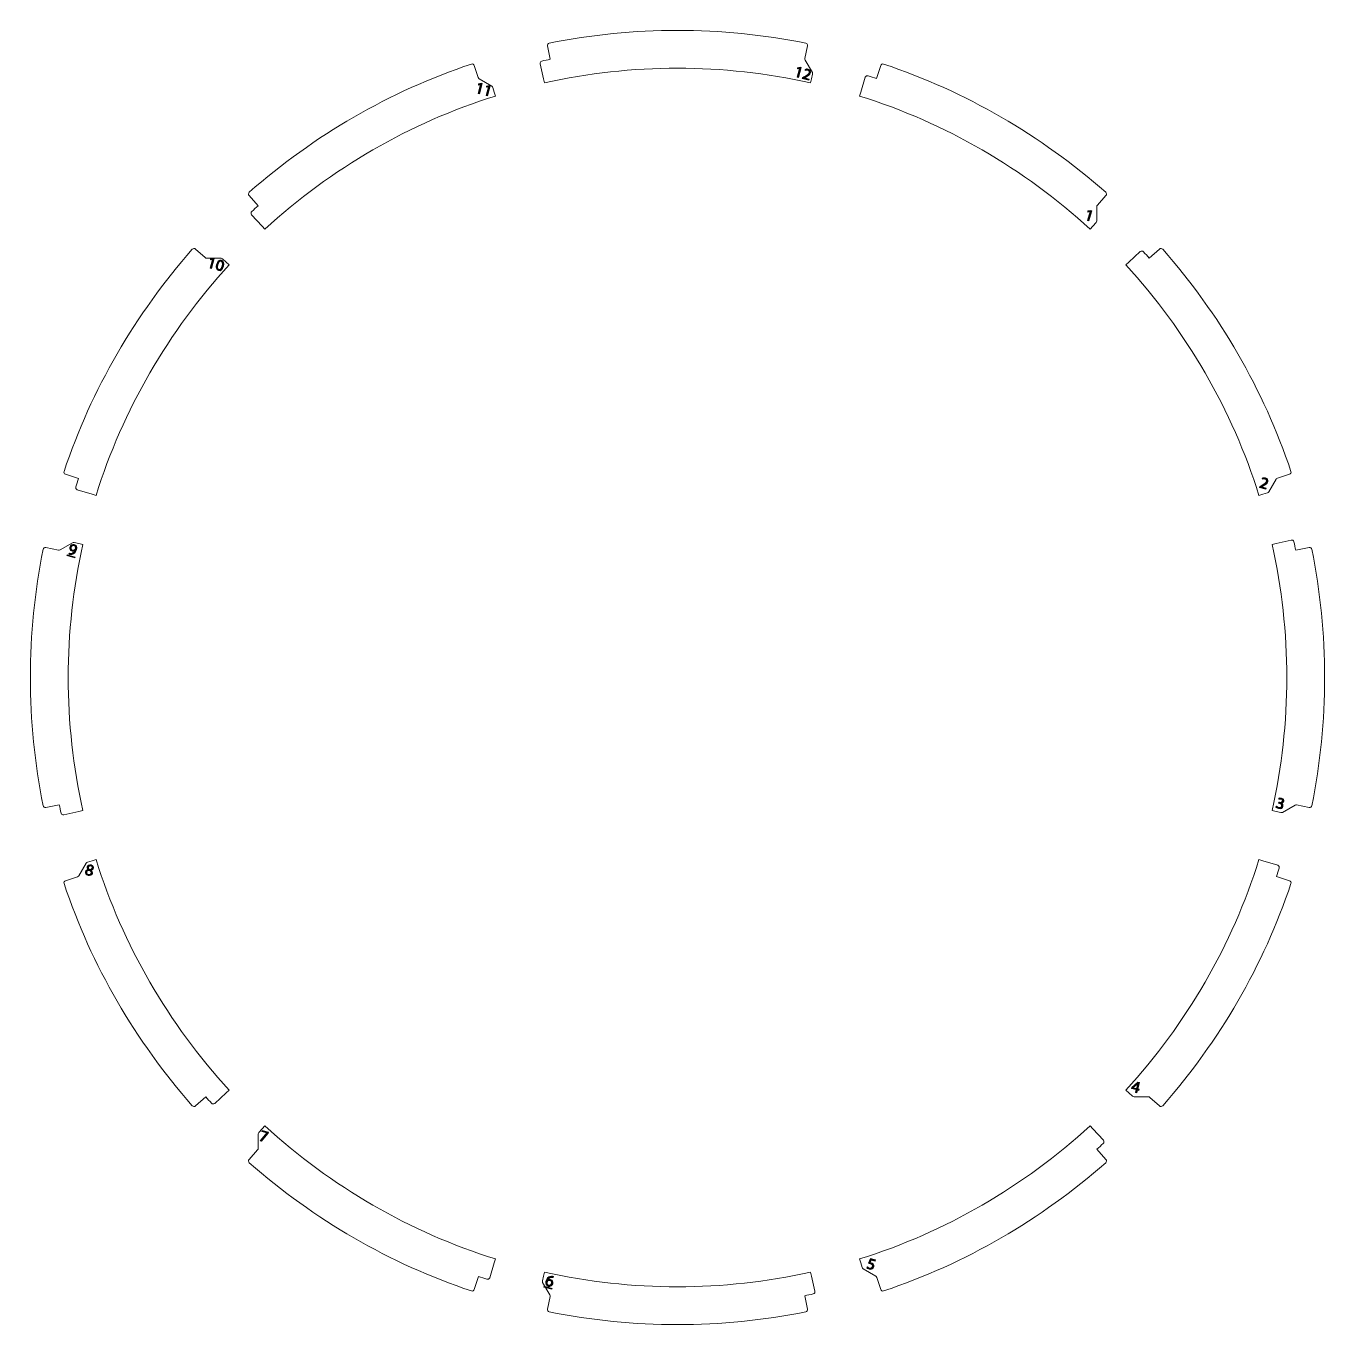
# Model space of a CAD drawing. Header units: millimetres. Extents: x -2 to 569, y -2 to 569.
import ezdxf

# ---------------------------------------------------------------- set-up
doc = ezdxf.new("R2010")
doc.units = ezdxf.units.MM
doc.header["$MEASUREMENT"] = 0
doc.layers.add('Layer 1', color=7, linetype='Continuous', lineweight=0)

# ---------------------------------------------------------------- blocks, each defined once
blk = doc.blocks.new('Block_0')
at = {"layer": 'Layer 1', "color": 1, "lineweight": 5}
for p, q in [((226.62, 560.4), (227.87, 554.54)), ((224.91, 545.93), (223.38, 552.55)), ((372.65, 551.81), (370.8, 546.12)), ((224.91, 545.93), (225.3, 544.17)), ((342.33, 545.93), (341.94, 544.17)), ((363.93, 540.14), (365.91, 546.64)), ((203.31, 540.14), (203.85, 538.42)), ((363.93, 540.14), (363.39, 538.42)), ((95.87, 494.82), (99.88, 490.37)), ((101.62, 481.43), (96.99, 486.4)), ((101.62, 481.43), (102.83, 480.1)), ((465.62, 481.43), (464.4, 480.1)), ((481.43, 465.62), (486.4, 470.25)), ((494.82, 471.37), (490.37, 467.36)), ((85.81, 465.62), (87.13, 464.4)), ((481.43, 465.62), (480.1, 464.4)), ((15.42, 372.65), (21.12, 370.8)), ((27.09, 363.93), (20.6, 365.91)), ((27.09, 363.93), (28.81, 363.39)), ((540.14, 363.93), (538.42, 363.39)), ((545.93, 342.33), (552.55, 343.86)), ((21.31, 342.33), (23.06, 341.94)), ((545.93, 342.33), (544.17, 341.94)), ((560.4, 340.61), (554.54, 339.37)), ((6.83, 226.62), (12.69, 227.87)), ((21.31, 224.91), (14.69, 223.38)), ((21.31, 224.91), (23.06, 225.3)), ((545.93, 224.91), (544.17, 225.3)), ((27.09, 203.31), (28.81, 203.85)), ((540.14, 203.31), (538.42, 203.85)), ((540.14, 203.31), (546.64, 201.32)), ((551.82, 194.58), (546.12, 196.43)), ((85.81, 101.62), (87.13, 102.83)), ((481.43, 101.62), (480.1, 102.83)), ((72.41, 95.87), (76.86, 99.88)), ((85.81, 101.62), (80.84, 96.99)), ((101.62, 85.81), (102.83, 87.13)), ((465.62, 85.81), (464.4, 87.13)), ((465.62, 85.81), (470.25, 80.84)), ((471.37, 72.41), (467.36, 76.86)), ((203.31, 27.09), (203.85, 28.81)), ((363.93, 27.09), (363.39, 28.81)), ((203.31, 27.09), (201.32, 20.6)), ((224.91, 21.31), (225.3, 23.06)), ((342.33, 21.31), (341.94, 23.06)), ((194.58, 15.42), (196.43, 21.12)), ((342.33, 21.31), (343.86, 14.69)), ((340.61, 6.83), (339.37, 12.69))]:
    blk.add_line(p, q, dxfattribs=at)
for points in [[(339.37, 554.54)], [(196.43, 546.12)], [(467.36, 490.37)], [(76.86, 467.36)], [(546.12, 370.8)], [(12.69, 339.37)], [(554.54, 227.87)], [(21.12, 196.43)], [(490.37, 99.88)], [(99.88, 76.86)], [(370.8, 21.12)], [(227.87, 12.69)]]:
    blk.add_lwpolyline(points, dxfattribs=at)
for points in [[(339.83, 561.59), (302.73, 569.09), (264.5, 569.09), (227.4, 561.59)], [(227.87, 554.54), (226.63, 554.28), (225.38, 554.02), (224.14, 553.75)], [(193.31, 552.46), (157.43, 540.4), (124.32, 521.29), (95.94, 496.24)], [(341.94, 544.17), (303.53, 552.77), (263.7, 552.77), (225.3, 544.17)], [(471.29, 496.24), (442.91, 521.29), (409.8, 540.4), (373.92, 552.46)], [(370.8, 546.12), (369.59, 546.52), (368.38, 546.91), (367.17, 547.3)], [(203.85, 538.42), (166.29, 526.67), (131.8, 506.75), (102.83, 480.11)], [(464.4, 480.11), (435.44, 506.75), (400.95, 526.67), (363.39, 538.42)], [(99.88, 490.37), (98.93, 489.53), (97.99, 488.67), (97.06, 487.82)], [(70.99, 471.29), (45.95, 442.91), (26.83, 409.8), (14.78, 373.92)], [(490.37, 467.36), (489.53, 468.31), (488.67, 469.25), (487.81, 470.18)], [(552.45, 373.92), (540.4, 409.81), (521.29, 442.91), (496.24, 471.29)], [(87.13, 464.4), (60.48, 435.44), (40.57, 400.95), (28.81, 363.39)], [(538.42, 363.39), (526.67, 400.95), (506.75, 435.44), (480.1, 464.4)], [(21.12, 370.8), (20.72, 369.59), (20.32, 368.38), (19.94, 367.17)], [(554.54, 339.37), (554.29, 340.61), (554.02, 341.85), (553.74, 343.1)], [(5.64, 339.83), (-1.86, 302.73), (-1.86, 264.5), (5.64, 227.4)], [(23.06, 341.94), (14.47, 303.53), (14.47, 263.7), (23.06, 225.3)], [(544.18, 225.3), (552.78, 263.7), (552.78, 303.53), (544.18, 341.94)], [(561.59, 227.4), (569.09, 264.5), (569.09, 302.73), (561.59, 339.83)], [(12.69, 227.87), (12.95, 226.62), (13.22, 225.38), (13.49, 224.14)], [(28.81, 203.85), (40.57, 166.29), (60.48, 131.8), (87.13, 102.83)], [(480.1, 102.83), (506.75, 131.8), (526.67, 166.29), (538.42, 203.85)], [(546.12, 196.43), (546.52, 197.64), (546.91, 198.85), (547.3, 200.06)], [(14.78, 193.31), (26.83, 157.43), (45.95, 124.33), (70.99, 95.94)], [(496.24, 95.95), (521.29, 124.33), (540.4, 157.43), (552.45, 193.32)], [(76.86, 99.88), (77.71, 98.93), (78.56, 97.99), (79.42, 97.06)], [(102.83, 87.13), (131.79, 60.48), (166.29, 40.57), (203.85, 28.81)], [(363.39, 28.81), (400.95, 40.57), (435.44, 60.49), (464.4, 87.13)], [(467.36, 76.86), (468.31, 77.71), (469.25, 78.56), (470.18, 79.42)], [(95.95, 70.99), (124.33, 45.95), (157.43, 26.83), (193.32, 14.78)], [(373.92, 14.78), (409.8, 26.83), (442.91, 45.95), (471.29, 70.99)], [(225.3, 23.05), (263.7, 14.46), (303.53, 14.46), (341.94, 23.05)], [(196.43, 21.12), (197.64, 20.72), (198.85, 20.32), (200.06, 19.94)], [(339.37, 12.69), (340.61, 12.95), (341.86, 13.22), (343.1, 13.49)], [(227.4, 5.64), (264.5, -1.86), (302.73, -1.86), (339.83, 5.64)]]:
    blk.add_open_spline(points, degree=3, dxfattribs=at)
for points, knots in [([(227.4, 561.59), (226.87, 561.48), (226.52, 560.96), (226.62, 560.42), (226.62, 560.42), (226.62, 560.41), (226.62, 560.41), (226.62, 560.41), (226.62, 560.41), (226.62, 560.41)], [0, 0, 0, 0, 1, 1, 1, 2, 2, 2, 3, 3, 3, 3]), ([(340.63, 560.4), (340.63, 560.4), (339.46, 554.92), (339.46, 554.92), (339.41, 554.67), (339.45, 554.42), (339.57, 554.21), (339.57, 554.21), (342.72, 548.73), (342.72, 548.73), (342.84, 548.51), (342.88, 548.26), (342.83, 548.02), (342.83, 548.02), (342.35, 545.94), (342.35, 545.94)], [0, 0, 0, 0, 1, 1, 1, 2, 2, 2, 3, 3, 3, 4, 4, 4, 5, 5, 5, 5]), ([(340.63, 560.4), (340.74, 560.94), (340.4, 561.47), (339.86, 561.59), (339.86, 561.59), (339.86, 561.59), (339.86, 561.59)], [0, 0, 0, 0, 1, 1, 1, 2, 2, 2, 2]), ([(194.58, 551.82), (194.41, 552.34), (193.84, 552.63), (193.32, 552.46), (193.32, 552.46), (193.32, 552.46), (193.32, 552.46)], [0, 0, 0, 0, 1, 1, 1, 2, 2, 2, 2]), ([(194.58, 551.82), (194.58, 551.82), (196.31, 546.48), (196.31, 546.48), (196.39, 546.25), (196.55, 546.05), (196.76, 545.93), (196.76, 545.93), (202.23, 542.75), (202.23, 542.75), (202.44, 542.63), (202.61, 542.42), (202.68, 542.18), (202.68, 542.18), (203.31, 540.14), (203.31, 540.14)], [0, 0, 0, 0, 1, 1, 1, 2, 2, 2, 3, 3, 3, 4, 4, 4, 5, 5, 5, 5]), ([(224.14, 553.75), (223.6, 553.63), (223.26, 553.1), (223.38, 552.56), (223.38, 552.56), (223.38, 552.56), (223.38, 552.56)], [0, 0, 0, 0, 1, 1, 1, 2, 2, 2, 2]), ([(373.92, 552.46), (373.4, 552.63), (372.83, 552.35), (372.66, 551.83), (372.66, 551.83), (372.66, 551.83), (372.66, 551.83), (372.66, 551.83), (372.66, 551.83), (372.66, 551.83)], [0, 0, 0, 0, 1, 1, 1, 2, 2, 2, 3, 3, 3, 3]), ([(367.17, 547.28), (366.65, 547.45), (366.08, 547.16), (365.92, 546.63), (365.92, 546.63), (365.92, 546.63), (365.92, 546.63)], [0, 0, 0, 0, 1, 1, 1, 2, 2, 2, 2]), ([(95.95, 496.24), (95.54, 495.88), (95.5, 495.25), (95.86, 494.83), (95.86, 494.83), (95.86, 494.83), (95.86, 494.83)], [0, 0, 0, 0, 1, 1, 1, 2, 2, 2, 2]), ([(471.37, 494.82), (471.37, 494.82), (467.63, 490.66), (467.63, 490.66), (467.46, 490.47), (467.37, 490.24), (467.37, 489.99), (467.37, 489.99), (467.37, 483.67), (467.37, 483.67), (467.37, 483.42), (467.27, 483.17), (467.1, 482.99), (467.1, 482.99), (465.65, 481.43), (465.65, 481.43)], [0, 0, 0, 0, 1, 1, 1, 2, 2, 2, 3, 3, 3, 4, 4, 4, 5, 5, 5, 5]), ([(471.37, 494.82), (471.73, 495.24), (471.7, 495.86), (471.29, 496.23), (471.29, 496.23), (471.29, 496.23), (471.29, 496.23)], [0, 0, 0, 0, 1, 1, 1, 2, 2, 2, 2]), ([(97.04, 487.82), (96.63, 487.45), (96.61, 486.81), (96.98, 486.41), (96.98, 486.41), (96.98, 486.41), (96.98, 486.41), (96.98, 486.41), (96.98, 486.41), (96.98, 486.41)], [0, 0, 0, 0, 1, 1, 1, 2, 2, 2, 3, 3, 3, 3]), ([(72.41, 471.37), (72, 471.74), (71.37, 471.7), (71, 471.29), (71, 471.29), (71, 471.29), (71, 471.29)], [0, 0, 0, 0, 1, 1, 1, 2, 2, 2, 2]), ([(72.41, 471.37), (72.41, 471.37), (76.58, 467.61), (76.58, 467.61), (76.76, 467.45), (77, 467.36), (77.24, 467.36), (77.24, 467.36), (83.57, 467.36), (83.57, 467.36), (83.82, 467.36), (84.06, 467.26), (84.25, 467.09), (84.25, 467.09), (85.81, 465.63), (85.81, 465.63)], [0, 0, 0, 0, 1, 1, 1, 2, 2, 2, 3, 3, 3, 4, 4, 4, 5, 5, 5, 5]), ([(487.81, 470.19), (487.45, 470.6), (486.82, 470.63), (486.41, 470.26), (486.41, 470.26), (486.4, 470.26), (486.4, 470.26), (486.4, 470.26), (486.4, 470.26), (486.4, 470.26)], [0, 0, 0, 0, 1, 1, 1, 2, 2, 2, 3, 3, 3, 3]), ([(496.24, 471.29), (495.88, 471.7), (495.25, 471.74), (494.83, 471.37), (494.83, 471.37), (494.83, 471.37), (494.83, 471.37)], [0, 0, 0, 0, 1, 1, 1, 2, 2, 2, 2]), ([(14.78, 373.92), (14.6, 373.4), (14.88, 372.83), (15.4, 372.66), (15.41, 372.66), (15.41, 372.66), (15.41, 372.66), (15.41, 372.66), (15.41, 372.66), (15.41, 372.66)], [0, 0, 0, 0, 1, 1, 1, 2, 2, 2, 3, 3, 3, 3]), ([(551.81, 372.66), (551.81, 372.66), (546.48, 370.92), (546.48, 370.92), (546.25, 370.85), (546.05, 370.69), (545.93, 370.47), (545.93, 370.47), (542.75, 365.01), (542.75, 365.01), (542.63, 364.79), (542.42, 364.63), (542.18, 364.55), (542.18, 364.55), (540.14, 363.93), (540.14, 363.93)], [0, 0, 0, 0, 1, 1, 1, 2, 2, 2, 3, 3, 3, 4, 4, 4, 5, 5, 5, 5]), ([(551.81, 372.66), (552.34, 372.83), (552.63, 373.39), (552.46, 373.91), (552.46, 373.91), (552.46, 373.92), (552.46, 373.92), (552.46, 373.92), (552.46, 373.92), (552.46, 373.92)], [0, 0, 0, 0, 1, 1, 1, 2, 2, 2, 3, 3, 3, 3]), ([(19.95, 367.17), (19.79, 366.65), (20.08, 366.08), (20.6, 365.92), (20.6, 365.92), (20.6, 365.92), (20.6, 365.92)], [0, 0, 0, 0, 1, 1, 1, 2, 2, 2, 2]), ([(6.83, 340.61), (6.83, 340.61), (12.32, 339.44), (12.32, 339.44), (12.56, 339.39), (12.81, 339.43), (13.02, 339.56), (13.02, 339.56), (18.51, 342.7), (18.51, 342.7), (18.72, 342.82), (18.97, 342.86), (19.21, 342.81), (19.21, 342.81), (21.29, 342.33), (21.29, 342.33)], [0, 0, 0, 0, 1, 1, 1, 2, 2, 2, 3, 3, 3, 4, 4, 4, 5, 5, 5, 5]), ([(553.74, 343.1), (553.63, 343.64), (553.09, 343.98), (552.56, 343.86), (552.56, 343.86), (552.56, 343.86), (552.56, 343.86), (552.56, 343.86), (552.56, 343.86), (552.56, 343.86)], [0, 0, 0, 0, 1, 1, 1, 2, 2, 2, 3, 3, 3, 3]), ([(6.83, 340.61), (6.29, 340.73), (5.76, 340.39), (5.64, 339.85), (5.64, 339.85), (5.64, 339.85), (5.64, 339.85)], [0, 0, 0, 0, 1, 1, 1, 2, 2, 2, 2]), ([(561.59, 339.83), (561.48, 340.37), (560.95, 340.72), (560.41, 340.61), (560.41, 340.61), (560.41, 340.61), (560.41, 340.61), (560.41, 340.61), (560.41, 340.61), (560.41, 340.61)], [0, 0, 0, 0, 1, 1, 1, 2, 2, 2, 3, 3, 3, 3]), ([(5.64, 227.4), (5.75, 226.86), (6.28, 226.51), (6.82, 226.62), (6.82, 226.62), (6.82, 226.62), (6.82, 226.62), (6.82, 226.62), (6.82, 226.62), (6.82, 226.62)], [0, 0, 0, 0, 1, 1, 1, 2, 2, 2, 3, 3, 3, 3]), ([(13.49, 224.14), (13.61, 223.6), (14.14, 223.26), (14.68, 223.38), (14.68, 223.38), (14.68, 223.38), (14.68, 223.38)], [0, 0, 0, 0, 1, 1, 1, 2, 2, 2, 2]), ([(560.41, 226.61), (560.41, 226.61), (554.92, 227.77), (554.92, 227.77), (554.68, 227.82), (554.43, 227.78), (554.22, 227.66), (554.22, 227.66), (548.74, 224.51), (548.74, 224.51), (548.52, 224.39), (548.26, 224.35), (548.01, 224.41), (548.01, 224.41), (545.93, 224.89), (545.93, 224.89)], [0, 0, 0, 0, 1, 1, 1, 2, 2, 2, 3, 3, 3, 4, 4, 4, 5, 5, 5, 5]), ([(560.41, 226.61), (560.95, 226.49), (561.48, 226.84), (561.59, 227.38), (561.59, 227.38), (561.59, 227.38), (561.59, 227.38)], [0, 0, 0, 0, 1, 1, 1, 2, 2, 2, 2]), ([(15.42, 194.58), (15.42, 194.58), (20.75, 196.31), (20.75, 196.31), (20.99, 196.39), (21.18, 196.55), (21.31, 196.77), (21.31, 196.77), (24.48, 202.23), (24.48, 202.23), (24.61, 202.45), (24.81, 202.61), (25.05, 202.68), (25.05, 202.68), (27.09, 203.31), (27.09, 203.31)], [0, 0, 0, 0, 1, 1, 1, 2, 2, 2, 3, 3, 3, 4, 4, 4, 5, 5, 5, 5]), ([(547.3, 200.06), (547.46, 200.59), (547.17, 201.15), (546.65, 201.32), (546.65, 201.32), (546.64, 201.32), (546.64, 201.32), (546.64, 201.32), (546.64, 201.32), (546.64, 201.32)], [0, 0, 0, 0, 1, 1, 1, 2, 2, 2, 3, 3, 3, 3]), ([(15.42, 194.58), (14.89, 194.41), (14.61, 193.85), (14.77, 193.32), (14.77, 193.32), (14.77, 193.32), (14.77, 193.32)], [0, 0, 0, 0, 1, 1, 1, 2, 2, 2, 2]), ([(552.45, 193.31), (552.63, 193.83), (552.35, 194.4), (551.83, 194.58), (551.83, 194.58), (551.83, 194.58), (551.83, 194.58), (551.83, 194.58), (551.83, 194.58), (551.83, 194.58)], [0, 0, 0, 0, 1, 1, 1, 2, 2, 2, 3, 3, 3, 3]), ([(494.82, 95.87), (494.82, 95.87), (490.65, 99.61), (490.65, 99.61), (490.47, 99.77), (490.23, 99.86), (489.99, 99.86), (489.99, 99.86), (483.67, 99.86), (483.67, 99.86), (483.42, 99.87), (483.17, 99.96), (482.99, 100.13), (482.99, 100.13), (481.43, 101.59), (481.43, 101.59)], [0, 0, 0, 0, 1, 1, 1, 2, 2, 2, 3, 3, 3, 4, 4, 4, 5, 5, 5, 5]), ([(70.99, 95.95), (71.36, 95.54), (71.99, 95.5), (72.4, 95.86), (72.4, 95.86), (72.4, 95.86), (72.4, 95.86)], [0, 0, 0, 0, 1, 1, 1, 2, 2, 2, 2]), ([(79.42, 97.04), (79.79, 96.63), (80.42, 96.61), (80.83, 96.98), (80.83, 96.98), (80.83, 96.98), (80.83, 96.98), (80.83, 96.98), (80.83, 96.98), (80.83, 96.98)], [0, 0, 0, 0, 1, 1, 1, 2, 2, 2, 3, 3, 3, 3]), ([(494.82, 95.87), (495.23, 95.5), (495.86, 95.53), (496.23, 95.94), (496.23, 95.94), (496.23, 95.94), (496.23, 95.94)], [0, 0, 0, 0, 1, 1, 1, 2, 2, 2, 2]), ([(95.87, 72.41), (95.87, 72.41), (99.62, 76.58), (99.62, 76.58), (99.79, 76.76), (99.88, 77), (99.88, 77.25), (99.88, 77.25), (99.88, 83.57), (99.88, 83.57), (99.88, 83.82), (99.97, 84.06), (100.15, 84.25), (100.15, 84.25), (101.6, 85.81), (101.6, 85.81)], [0, 0, 0, 0, 1, 1, 1, 2, 2, 2, 3, 3, 3, 4, 4, 4, 5, 5, 5, 5]), ([(470.19, 79.42), (470.6, 79.79), (470.63, 80.42), (470.26, 80.83), (470.26, 80.83), (470.26, 80.83), (470.26, 80.83), (470.26, 80.83), (470.26, 80.83), (470.26, 80.83)], [0, 0, 0, 0, 1, 1, 1, 2, 2, 2, 3, 3, 3, 3]), ([(95.87, 72.41), (95.5, 72), (95.53, 71.37), (95.94, 71), (95.94, 71), (95.94, 71), (95.94, 71), (95.94, 71), (95.94, 71), (95.94, 71)], [0, 0, 0, 0, 1, 1, 1, 2, 2, 2, 3, 3, 3, 3]), ([(471.29, 70.99), (471.7, 71.36), (471.74, 71.99), (471.37, 72.4), (471.37, 72.4), (471.37, 72.4), (471.37, 72.4)], [0, 0, 0, 0, 1, 1, 1, 2, 2, 2, 2]), ([(372.65, 15.42), (372.65, 15.42), (370.92, 20.75), (370.92, 20.75), (370.84, 20.99), (370.68, 21.18), (370.47, 21.31), (370.47, 21.31), (365.01, 24.48), (365.01, 24.48), (364.79, 24.61), (364.62, 24.81), (364.55, 25.05), (364.55, 25.05), (363.93, 27.1), (363.93, 27.1)], [0, 0, 0, 0, 1, 1, 1, 2, 2, 2, 3, 3, 3, 4, 4, 4, 5, 5, 5, 5]), ([(200.06, 19.94), (200.59, 19.77), (201.15, 20.06), (201.32, 20.59), (201.32, 20.59), (201.32, 20.59), (201.32, 20.59), (201.32, 20.59), (201.32, 20.59), (201.32, 20.59)], [0, 0, 0, 0, 1, 1, 1, 2, 2, 2, 3, 3, 3, 3]), ([(226.62, 6.83), (226.62, 6.83), (227.79, 12.31), (227.79, 12.31), (227.84, 12.55), (227.8, 12.8), (227.68, 13.02), (227.68, 13.02), (224.53, 18.5), (224.53, 18.5), (224.41, 18.72), (224.37, 18.98), (224.43, 19.22), (224.43, 19.22), (224.92, 21.29), (224.92, 21.29)], [0, 0, 0, 0, 1, 1, 1, 2, 2, 2, 3, 3, 3, 4, 4, 4, 5, 5, 5, 5]), ([(193.31, 14.78), (193.83, 14.61), (194.4, 14.89), (194.58, 15.41), (194.58, 15.41), (194.58, 15.41), (194.58, 15.41)], [0, 0, 0, 0, 1, 1, 1, 2, 2, 2, 2]), ([(343.1, 13.49), (343.64, 13.61), (343.98, 14.14), (343.86, 14.68), (343.86, 14.68), (343.86, 14.68), (343.86, 14.68), (343.86, 14.68), (343.86, 14.68), (343.86, 14.68)], [0, 0, 0, 0, 1, 1, 1, 2, 2, 2, 3, 3, 3, 3]), ([(372.65, 15.42), (372.82, 14.9), (373.38, 14.61), (373.9, 14.77), (373.91, 14.78), (373.91, 14.78), (373.91, 14.78), (373.91, 14.78), (373.91, 14.78), (373.91, 14.78)], [0, 0, 0, 0, 1, 1, 1, 2, 2, 2, 3, 3, 3, 3]), ([(226.62, 6.83), (226.51, 6.29), (226.85, 5.76), (227.39, 5.64), (227.39, 5.64), (227.39, 5.64), (227.39, 5.64), (227.39, 5.64), (227.39, 5.64), (227.39, 5.64)], [0, 0, 0, 0, 1, 1, 1, 2, 2, 2, 3, 3, 3, 3]), ([(339.83, 5.64), (340.37, 5.75), (340.73, 6.27), (340.63, 6.81), (340.63, 6.82), (340.63, 6.82), (340.63, 6.83), (340.63, 6.83), (340.63, 6.83), (340.63, 6.83)], [0, 0, 0, 0, 1, 1, 1, 2, 2, 2, 3, 3, 3, 3])]:
    blk.add_open_spline(points, degree=3, knots=knots, dxfattribs=at)
blk = doc.blocks.new('Block_2')
at = {"layer": 'Layer 1', "transparency": 33554687}
h = blk.add_hatch(color=7, dxfattribs=at)
h.dxf.hatch_style = 2
edge = h.paths.add_edge_path()
edge.add_spline(control_points=[(464.4, 487.77), (464.4, 487.77), (464.38, 487.77), (464.38, 487.77), (464.38, 487.77), (463.5, 487.56), (463.5, 487.56), (463.5, 487.56), (463.5, 488.05), (463.5, 488.05), (463.5, 488.05), (464.62, 488.31), (464.62, 488.31), (464.62, 488.31), (465.13, 488.17), (465.13, 488.17), (465.13, 488.17), (463.94, 483.73), (463.94, 483.73), (463.94, 483.73), (463.36, 483.88), (463.36, 483.88), (463.36, 483.88), (464.4, 487.77), (464.4, 487.77)], knot_values=[0, 0, 0, 0, 1, 1, 1, 2, 2, 2, 3, 3, 3, 4, 4, 4, 5, 5, 5, 6, 6, 6, 7, 7, 7, 8, 8, 8, 8], degree=3, periodic=0)
at = {"layer": 'Layer 1'}
blk.add_open_spline([(464.4, 487.77), (464.4, 487.77), (464.38, 487.77), (464.38, 487.77), (464.38, 487.77), (463.5, 487.56), (463.5, 487.56), (463.5, 487.56), (463.5, 488.05), (463.5, 488.05), (463.5, 488.05), (464.62, 488.31), (464.62, 488.31), (464.62, 488.31), (465.13, 488.17), (465.13, 488.17), (465.13, 488.17), (463.94, 483.73), (463.94, 483.73), (463.94, 483.73), (463.36, 483.88), (463.36, 483.88), (463.36, 483.88), (464.4, 487.77), (464.4, 487.77)], degree=3, knots=[0, 0, 0, 0, 1, 1, 1, 2, 2, 2, 3, 3, 3, 4, 4, 4, 5, 5, 5, 6, 6, 6, 7, 7, 7, 8, 8, 8, 8], dxfattribs=at)
blk = doc.blocks.new('Block_3')
at = {"layer": 'Layer 1', "transparency": 33554687}
h = blk.add_hatch(color=7, dxfattribs=at)
h.dxf.hatch_style = 2
edge = h.paths.add_edge_path()
edge.add_spline(control_points=[(538.67, 366.89), (538.67, 366.89), (538.77, 367.26), (538.77, 367.26), (538.77, 367.26), (539.37, 367.6), (539.37, 367.6), (540.79, 368.37), (541.46, 368.81), (541.65, 369.48), (541.77, 369.93), (541.66, 370.41), (541, 370.58), (540.59, 370.69), (540.2, 370.58), (539.95, 370.46), (539.95, 370.46), (539.88, 370.94), (539.88, 370.94), (540.25, 371.11), (540.74, 371.19), (541.26, 371.05), (542.21, 370.79), (542.44, 370.03), (542.27, 369.39), (542.05, 368.57), (541.28, 368.07), (540.1, 367.42), (540.1, 367.42), (539.65, 367.18), (539.65, 367.18), (539.65, 367.18), (539.65, 367.17), (539.65, 367.17), (539.65, 367.17), (541.65, 366.63), (541.65, 366.63), (541.65, 366.63), (541.51, 366.13), (541.51, 366.13), (541.51, 366.13), (538.67, 366.89), (538.67, 366.89)], knot_values=[0, 0, 0, 0, 1, 1, 1, 2, 2, 2, 3, 3, 3, 4, 4, 4, 5, 5, 5, 6, 6, 6, 7, 7, 7, 8, 8, 8, 9, 9, 9, 10, 10, 10, 11, 11, 11, 12, 12, 12, 13, 13, 13, 14, 14, 14, 14], degree=3, periodic=0)
at = {"layer": 'Layer 1'}
blk.add_open_spline([(538.67, 366.89), (538.67, 366.89), (538.77, 367.26), (538.77, 367.26), (538.77, 367.26), (539.37, 367.6), (539.37, 367.6), (540.79, 368.37), (541.46, 368.81), (541.65, 369.48), (541.77, 369.93), (541.66, 370.41), (541, 370.58), (540.59, 370.69), (540.2, 370.58), (539.95, 370.46), (539.95, 370.46), (539.88, 370.94), (539.88, 370.94), (540.25, 371.11), (540.74, 371.19), (541.26, 371.05), (542.21, 370.79), (542.44, 370.03), (542.27, 369.39), (542.05, 368.57), (541.28, 368.07), (540.1, 367.42), (540.1, 367.42), (539.65, 367.18), (539.65, 367.18), (539.65, 367.18), (539.65, 367.17), (539.65, 367.17), (539.65, 367.17), (541.65, 366.63), (541.65, 366.63), (541.65, 366.63), (541.51, 366.13), (541.51, 366.13), (541.51, 366.13), (538.67, 366.89), (538.67, 366.89)], degree=3, knots=[0, 0, 0, 0, 1, 1, 1, 2, 2, 2, 3, 3, 3, 4, 4, 4, 5, 5, 5, 6, 6, 6, 7, 7, 7, 8, 8, 8, 9, 9, 9, 10, 10, 10, 11, 11, 11, 12, 12, 12, 13, 13, 13, 14, 14, 14, 14], dxfattribs=at)
blk = doc.blocks.new('Block_4')
at = {"layer": 'Layer 1', "transparency": 33554687}
h = blk.add_hatch(color=7, dxfattribs=at)
h.dxf.hatch_style = 2
edge = h.paths.add_edge_path()
edge.add_spline(control_points=[(546.14, 227.23), (546.29, 227.07), (546.64, 226.79), (547.05, 226.68), (547.83, 226.47), (548.2, 226.9), (548.29, 227.27), (548.45, 227.9), (547.96, 228.32), (547.38, 228.47), (547.38, 228.47), (547.05, 228.56), (547.05, 228.56), (547.05, 228.56), (547.17, 229.01), (547.17, 229.01), (547.17, 229.01), (547.5, 228.92), (547.5, 228.92), (547.94, 228.81), (548.55, 228.88), (548.7, 229.41), (548.79, 229.77), (548.65, 230.14), (548.1, 230.29), (547.74, 230.39), (547.35, 230.32), (547.13, 230.23), (547.13, 230.23), (547.09, 230.71), (547.09, 230.71), (547.37, 230.82), (547.86, 230.87), (548.34, 230.74), (549.22, 230.51), (549.47, 229.88), (549.33, 229.34), (549.21, 228.88), (548.83, 228.57), (548.23, 228.52), (548.23, 228.52), (548.22, 228.5), (548.22, 228.5), (548.74, 228.25), (549.08, 227.72), (548.91, 227.09), (548.72, 226.38), (548, 225.91), (546.93, 226.19), (546.43, 226.33), (546.04, 226.6), (545.86, 226.8), (545.86, 226.8), (546.14, 227.23), (546.14, 227.23)], knot_values=[0, 0, 0, 0, 1, 1, 1, 2, 2, 2, 3, 3, 3, 4, 4, 4, 5, 5, 5, 6, 6, 6, 7, 7, 7, 8, 8, 8, 9, 9, 9, 10, 10, 10, 11, 11, 11, 12, 12, 12, 13, 13, 13, 14, 14, 14, 15, 15, 15, 16, 16, 16, 17, 17, 17, 18, 18, 18, 18], degree=3, periodic=0)
at = {"layer": 'Layer 1'}
blk.add_open_spline([(546.14, 227.23), (546.29, 227.07), (546.64, 226.79), (547.05, 226.68), (547.83, 226.47), (548.2, 226.9), (548.29, 227.27), (548.45, 227.9), (547.96, 228.32), (547.38, 228.47), (547.38, 228.47), (547.05, 228.56), (547.05, 228.56), (547.05, 228.56), (547.17, 229.01), (547.17, 229.01), (547.17, 229.01), (547.5, 228.92), (547.5, 228.92), (547.94, 228.81), (548.55, 228.88), (548.7, 229.41), (548.79, 229.77), (548.65, 230.14), (548.1, 230.29), (547.74, 230.39), (547.35, 230.32), (547.13, 230.23), (547.13, 230.23), (547.09, 230.71), (547.09, 230.71), (547.37, 230.82), (547.86, 230.87), (548.34, 230.74), (549.22, 230.51), (549.47, 229.88), (549.33, 229.34), (549.21, 228.88), (548.83, 228.57), (548.23, 228.52), (548.23, 228.52), (548.22, 228.5), (548.22, 228.5), (548.74, 228.25), (549.08, 227.72), (548.91, 227.09), (548.72, 226.38), (548, 225.91), (546.93, 226.19), (546.43, 226.33), (546.04, 226.6), (545.86, 226.8), (545.86, 226.8), (546.14, 227.23), (546.14, 227.23)], degree=3, knots=[0, 0, 0, 0, 1, 1, 1, 2, 2, 2, 3, 3, 3, 4, 4, 4, 5, 5, 5, 6, 6, 6, 7, 7, 7, 8, 8, 8, 9, 9, 9, 10, 10, 10, 11, 11, 11, 12, 12, 12, 13, 13, 13, 14, 14, 14, 15, 15, 15, 16, 16, 16, 17, 17, 17, 18, 18, 18, 18], dxfattribs=at)
blk = doc.blocks.new('Block_5')
at = {"layer": 'Layer 1', "transparency": 33554687}
h = blk.add_hatch(color=7, dxfattribs=at)
h.dxf.hatch_style = 2
edge = h.paths.add_edge_path()
edge.add_spline(control_points=[(484.75, 103.47), (484.75, 103.47), (485.15, 104.96), (485.15, 104.96), (485.21, 105.19), (485.28, 105.42), (485.36, 105.65), (485.36, 105.65), (485.34, 105.66), (485.34, 105.66), (485.13, 105.43), (484.97, 105.27), (484.79, 105.1), (484.79, 105.1), (483.3, 103.88), (483.3, 103.88), (483.3, 103.88), (483.29, 103.87), (483.29, 103.87), (483.29, 103.87), (484.75, 103.47), (484.75, 103.47)], knot_values=[0, 0, 0, 0, 1, 1, 1, 2, 2, 2, 3, 3, 3, 4, 4, 4, 5, 5, 5, 6, 6, 6, 7, 7, 7, 7], degree=3, periodic=0)
edge = h.paths.add_edge_path()
edge.add_spline(control_points=[(484.3, 101.79), (484.3, 101.79), (484.62, 103), (484.62, 103), (484.62, 103), (482.56, 103.56), (482.56, 103.56), (482.56, 103.56), (482.66, 103.95), (482.66, 103.95), (482.66, 103.95), (485.41, 106.26), (485.41, 106.26), (485.41, 106.26), (486.06, 106.09), (486.06, 106.09), (486.06, 106.09), (485.32, 103.32), (485.32, 103.32), (485.32, 103.32), (485.94, 103.16), (485.94, 103.16), (485.94, 103.16), (485.82, 102.68), (485.82, 102.68), (485.82, 102.68), (485.19, 102.85), (485.19, 102.85), (485.19, 102.85), (484.87, 101.64), (484.87, 101.64), (484.87, 101.64), (484.3, 101.79), (484.3, 101.79)], knot_values=[0, 0, 0, 0, 1, 1, 1, 2, 2, 2, 3, 3, 3, 4, 4, 4, 5, 5, 5, 6, 6, 6, 7, 7, 7, 8, 8, 8, 9, 9, 9, 10, 10, 10, 11, 11, 11, 11], degree=3, periodic=0)
at = {"layer": 'Layer 1'}
for points, knots in [([(484.3, 101.79), (484.3, 101.79), (484.62, 103), (484.62, 103), (484.62, 103), (482.56, 103.56), (482.56, 103.56), (482.56, 103.56), (482.66, 103.95), (482.66, 103.95), (482.66, 103.95), (485.41, 106.26), (485.41, 106.26), (485.41, 106.26), (486.06, 106.09), (486.06, 106.09), (486.06, 106.09), (485.32, 103.32), (485.32, 103.32), (485.32, 103.32), (485.94, 103.16), (485.94, 103.16), (485.94, 103.16), (485.82, 102.68), (485.82, 102.68), (485.82, 102.68), (485.19, 102.85), (485.19, 102.85), (485.19, 102.85), (484.87, 101.64), (484.87, 101.64), (484.87, 101.64), (484.3, 101.79), (484.3, 101.79)], [0, 0, 0, 0, 1, 1, 1, 2, 2, 2, 3, 3, 3, 4, 4, 4, 5, 5, 5, 6, 6, 6, 7, 7, 7, 8, 8, 8, 9, 9, 9, 10, 10, 10, 11, 11, 11, 11]), ([(484.75, 103.47), (484.75, 103.47), (485.15, 104.96), (485.15, 104.96), (485.21, 105.19), (485.28, 105.42), (485.36, 105.65), (485.36, 105.65), (485.34, 105.66), (485.34, 105.66), (485.13, 105.43), (484.97, 105.27), (484.79, 105.1), (484.79, 105.1), (483.3, 103.88), (483.3, 103.88), (483.3, 103.88), (483.29, 103.87), (483.29, 103.87), (483.29, 103.87), (484.75, 103.47), (484.75, 103.47)], [0, 0, 0, 0, 1, 1, 1, 2, 2, 2, 3, 3, 3, 4, 4, 4, 5, 5, 5, 6, 6, 6, 7, 7, 7, 7])]:
    blk.add_open_spline(points, degree=3, knots=knots, dxfattribs=at)
blk = doc.blocks.new('Block_6')
at = {"layer": 'Layer 1', "transparency": 33554687}
h = blk.add_hatch(color=7, dxfattribs=at)
h.dxf.hatch_style = 2
edge = h.paths.add_edge_path()
edge.add_spline(control_points=[(370.22, 27.89), (370.22, 27.89), (368.53, 28.35), (368.53, 28.35), (368.53, 28.35), (368.05, 27.25), (368.05, 27.25), (368.16, 27.24), (368.25, 27.23), (368.42, 27.18), (368.76, 27.09), (369.08, 26.92), (369.31, 26.69), (369.61, 26.39), (369.79, 25.93), (369.64, 25.37), (369.41, 24.5), (368.54, 24.04), (367.58, 24.3), (367.09, 24.43), (366.72, 24.68), (366.55, 24.87), (366.55, 24.87), (366.82, 25.29), (366.82, 25.29), (366.97, 25.13), (367.3, 24.89), (367.7, 24.79), (368.27, 24.63), (368.86, 24.87), (369.02, 25.47), (369.16, 26.04), (368.89, 26.56), (368, 26.8), (367.75, 26.86), (367.54, 26.89), (367.37, 26.91), (367.37, 26.91), (368.23, 28.97), (368.23, 28.97), (368.23, 28.97), (370.36, 28.4), (370.36, 28.4), (370.36, 28.4), (370.22, 27.89), (370.22, 27.89)], knot_values=[0, 0, 0, 0, 1, 1, 1, 2, 2, 2, 3, 3, 3, 4, 4, 4, 5, 5, 5, 6, 6, 6, 7, 7, 7, 8, 8, 8, 9, 9, 9, 10, 10, 10, 11, 11, 11, 12, 12, 12, 13, 13, 13, 14, 14, 14, 15, 15, 15, 15], degree=3, periodic=0)
at = {"layer": 'Layer 1'}
blk.add_open_spline([(370.22, 27.89), (370.22, 27.89), (368.53, 28.35), (368.53, 28.35), (368.53, 28.35), (368.05, 27.25), (368.05, 27.25), (368.16, 27.24), (368.25, 27.23), (368.42, 27.18), (368.76, 27.09), (369.08, 26.92), (369.31, 26.69), (369.61, 26.39), (369.79, 25.93), (369.64, 25.37), (369.41, 24.5), (368.54, 24.04), (367.58, 24.3), (367.09, 24.43), (366.72, 24.68), (366.55, 24.87), (366.55, 24.87), (366.82, 25.29), (366.82, 25.29), (366.97, 25.13), (367.3, 24.89), (367.7, 24.79), (368.27, 24.63), (368.86, 24.87), (369.02, 25.47), (369.16, 26.04), (368.89, 26.56), (368, 26.8), (367.75, 26.86), (367.54, 26.89), (367.37, 26.91), (367.37, 26.91), (368.23, 28.97), (368.23, 28.97), (368.23, 28.97), (370.36, 28.4), (370.36, 28.4), (370.36, 28.4), (370.22, 27.89), (370.22, 27.89)], degree=3, knots=[0, 0, 0, 0, 1, 1, 1, 2, 2, 2, 3, 3, 3, 4, 4, 4, 5, 5, 5, 6, 6, 6, 7, 7, 7, 8, 8, 8, 9, 9, 9, 10, 10, 10, 11, 11, 11, 12, 12, 12, 13, 13, 13, 14, 14, 14, 15, 15, 15, 15], dxfattribs=at)
blk = doc.blocks.new('Block_8')
at = {"layer": 'Layer 1', "transparency": 33554687}
h = blk.add_hatch(color=7, dxfattribs=at)
h.dxf.hatch_style = 2
edge = h.paths.add_edge_path()
edge.add_spline(control_points=[(228.33, 18.1), (228.5, 18.74), (228.24, 19.22), (227.68, 19.37), (227.32, 19.47), (226.92, 19.33), (226.67, 19.05), (226.61, 19), (226.56, 18.91), (226.53, 18.8), (226.35, 18.07), (226.54, 17.44), (227.17, 17.27), (227.69, 17.13), (228.15, 17.47), (228.33, 18.1)], knot_values=[0, 0, 0, 0, 1, 1, 1, 2, 2, 2, 3, 3, 3, 4, 4, 4, 5, 5, 5, 5], degree=3, periodic=0)
edge = h.paths.add_edge_path()
edge.add_spline(control_points=[(229.18, 20.62), (229.06, 20.66), (228.9, 20.7), (228.73, 20.72), (227.74, 20.81), (227.05, 20.26), (226.76, 19.55), (226.76, 19.55), (226.78, 19.55), (226.78, 19.55), (227.06, 19.77), (227.49, 19.9), (227.99, 19.77), (228.77, 19.56), (229.18, 18.84), (228.94, 17.98), (228.73, 17.16), (227.97, 16.56), (227.05, 16.8), (226.09, 17.06), (225.67, 17.97), (225.98, 19.12), (226.21, 20), (226.71, 20.6), (227.27, 20.92), (227.74, 21.19), (228.29, 21.28), (228.87, 21.2), (229.05, 21.18), (229.21, 21.15), (229.32, 21.12), (229.32, 21.12), (229.18, 20.62), (229.18, 20.62)], knot_values=[0, 0, 0, 0, 1, 1, 1, 2, 2, 2, 3, 3, 3, 4, 4, 4, 5, 5, 5, 6, 6, 6, 7, 7, 7, 8, 8, 8, 9, 9, 9, 10, 10, 10, 11, 11, 11, 11], degree=3, periodic=0)
h = blk.add_hatch(color=7, dxfattribs=at)
h.dxf.hatch_style = 2
edge = h.paths.add_edge_path()
edge.add_spline(control_points=[(225.03, 16.51), (225.03, 16.51), (225.12, 16.85), (225.12, 16.85), (225.12, 16.85), (228.63, 15.91), (228.63, 15.91), (228.63, 15.91), (228.54, 15.57), (228.54, 15.57), (228.54, 15.57), (225.03, 16.51), (225.03, 16.51)], knot_values=[0, 0, 0, 0, 1, 1, 1, 2, 2, 2, 3, 3, 3, 4, 4, 4, 4], degree=3, periodic=0)
at = {"layer": 'Layer 1'}
for points, knots in [([(229.18, 20.62), (229.06, 20.66), (228.9, 20.7), (228.73, 20.72), (227.74, 20.81), (227.05, 20.26), (226.76, 19.55), (226.76, 19.55), (226.78, 19.55), (226.78, 19.55), (227.06, 19.77), (227.49, 19.9), (227.99, 19.77), (228.77, 19.56), (229.18, 18.84), (228.94, 17.98), (228.73, 17.16), (227.97, 16.56), (227.05, 16.8), (226.09, 17.06), (225.67, 17.97), (225.98, 19.12), (226.21, 20), (226.71, 20.6), (227.27, 20.92), (227.74, 21.19), (228.29, 21.28), (228.87, 21.2), (229.05, 21.18), (229.21, 21.15), (229.32, 21.12), (229.32, 21.12), (229.18, 20.62), (229.18, 20.62)], [0, 0, 0, 0, 1, 1, 1, 2, 2, 2, 3, 3, 3, 4, 4, 4, 5, 5, 5, 6, 6, 6, 7, 7, 7, 8, 8, 8, 9, 9, 9, 10, 10, 10, 11, 11, 11, 11]), ([(228.33, 18.1), (228.5, 18.74), (228.24, 19.22), (227.68, 19.37), (227.32, 19.47), (226.92, 19.33), (226.67, 19.05), (226.61, 19), (226.56, 18.91), (226.53, 18.8), (226.35, 18.07), (226.54, 17.44), (227.17, 17.27), (227.69, 17.13), (228.15, 17.47), (228.33, 18.1)], [0, 0, 0, 0, 1, 1, 1, 2, 2, 2, 3, 3, 3, 4, 4, 4, 5, 5, 5, 5]), ([(225.03, 16.51), (225.03, 16.51), (225.12, 16.85), (225.12, 16.85), (225.12, 16.85), (228.63, 15.91), (228.63, 15.91), (228.63, 15.91), (228.54, 15.57), (228.54, 15.57), (228.54, 15.57), (225.03, 16.51), (225.03, 16.51)], [0, 0, 0, 0, 1, 1, 1, 2, 2, 2, 3, 3, 3, 4, 4, 4, 4])]:
    blk.add_open_spline(points, degree=3, knots=knots, dxfattribs=at)
blk = doc.blocks.new('Block_7')
at = {"layer": 'Layer 1'}
blk.add_blockref('Block_8', (0, 0), dxfattribs=at)
blk = doc.blocks.new('Block_9')
at = {"layer": 'Layer 1', "transparency": 33554687}
h = blk.add_hatch(color=7, dxfattribs=at)
h.dxf.hatch_style = 2
edge = h.paths.add_edge_path()
edge.add_spline(control_points=[(104.41, 84.37), (104.41, 84.37), (104.31, 83.97), (104.31, 83.97), (104.31, 83.97), (101.29, 80.44), (101.29, 80.44), (101.29, 80.44), (100.66, 80.61), (100.66, 80.61), (100.66, 80.61), (103.65, 84.03), (103.65, 84.03), (103.65, 84.03), (103.65, 84.04), (103.65, 84.04), (103.65, 84.04), (101.47, 84.62), (101.47, 84.62), (101.47, 84.62), (101.61, 85.12), (101.61, 85.12), (101.61, 85.12), (104.41, 84.37), (104.41, 84.37)], knot_values=[0, 0, 0, 0, 1, 1, 1, 2, 2, 2, 3, 3, 3, 4, 4, 4, 5, 5, 5, 6, 6, 6, 7, 7, 7, 8, 8, 8, 8], degree=3, periodic=0)
at = {"layer": 'Layer 1'}
blk.add_open_spline([(104.41, 84.37), (104.41, 84.37), (104.31, 83.97), (104.31, 83.97), (104.31, 83.97), (101.29, 80.44), (101.29, 80.44), (101.29, 80.44), (100.66, 80.61), (100.66, 80.61), (100.66, 80.61), (103.65, 84.03), (103.65, 84.03), (103.65, 84.03), (103.65, 84.04), (103.65, 84.04), (103.65, 84.04), (101.47, 84.62), (101.47, 84.62), (101.47, 84.62), (101.61, 85.12), (101.61, 85.12), (101.61, 85.12), (104.41, 84.37), (104.41, 84.37)], degree=3, knots=[0, 0, 0, 0, 1, 1, 1, 2, 2, 2, 3, 3, 3, 4, 4, 4, 5, 5, 5, 6, 6, 6, 7, 7, 7, 8, 8, 8, 8], dxfattribs=at)
blk = doc.blocks.new('Block_10')
at = {"layer": 'Layer 1', "transparency": 33554687}
h = blk.add_hatch(color=7, dxfattribs=at)
h.dxf.hatch_style = 2
edge = h.paths.add_edge_path()
edge.add_spline(control_points=[(25.52, 200.53), (25.4, 200.08), (25.67, 199.75), (26.15, 199.48), (26.56, 199.51), (26.93, 199.7), (27.04, 200.11), (27.13, 200.46), (27.02, 200.89), (26.48, 201.03), (25.98, 201.17), (25.62, 200.91), (25.52, 200.53)], knot_values=[0, 0, 0, 0, 1, 1, 1, 2, 2, 2, 3, 3, 3, 4, 4, 4, 4], degree=3, periodic=0)
edge = h.paths.add_edge_path()
edge.add_spline(control_points=[(26.58, 197.86), (26.72, 198.4), (26.41, 198.76), (25.86, 199.1), (25.3, 199.08), (24.93, 198.82), (24.81, 198.39), (24.67, 197.95), (24.91, 197.46), (25.47, 197.31), (26.01, 197.16), (26.45, 197.4), (26.58, 197.86)], knot_values=[0, 0, 0, 0, 1, 1, 1, 2, 2, 2, 3, 3, 3, 4, 4, 4, 4], degree=3, periodic=0)
edge = h.paths.add_edge_path()
edge.add_spline(control_points=[(24.17, 198.48), (24.32, 199.04), (24.77, 199.34), (25.38, 199.43), (25.38, 199.43), (25.37, 199.45), (25.37, 199.45), (24.94, 199.82), (24.84, 200.26), (24.94, 200.64), (25.13, 201.35), (25.85, 201.66), (26.63, 201.46), (27.49, 201.22), (27.78, 200.57), (27.63, 200.01), (27.53, 199.64), (27.24, 199.28), (26.62, 199.17), (26.62, 199.17), (26.61, 199.15), (26.61, 199.15), (27.11, 198.78), (27.35, 198.3), (27.2, 197.76), (26.99, 196.99), (26.19, 196.64), (25.34, 196.87), (24.41, 197.12), (24, 197.83), (24.17, 198.48)], knot_values=[0, 0, 0, 0, 1, 1, 1, 2, 2, 2, 3, 3, 3, 4, 4, 4, 5, 5, 5, 6, 6, 6, 7, 7, 7, 8, 8, 8, 9, 9, 9, 10, 10, 10, 10], degree=3, periodic=0)
at = {"layer": 'Layer 1'}
for points, knots in [([(24.17, 198.48), (24.32, 199.04), (24.77, 199.34), (25.38, 199.43), (25.38, 199.43), (25.37, 199.45), (25.37, 199.45), (24.94, 199.82), (24.84, 200.26), (24.94, 200.64), (25.13, 201.35), (25.85, 201.66), (26.63, 201.46), (27.49, 201.22), (27.78, 200.57), (27.63, 200.01), (27.53, 199.64), (27.24, 199.28), (26.62, 199.17), (26.62, 199.17), (26.61, 199.15), (26.61, 199.15), (27.11, 198.78), (27.35, 198.3), (27.2, 197.76), (26.99, 196.99), (26.19, 196.64), (25.34, 196.87), (24.41, 197.12), (24, 197.83), (24.17, 198.48)], [0, 0, 0, 0, 1, 1, 1, 2, 2, 2, 3, 3, 3, 4, 4, 4, 5, 5, 5, 6, 6, 6, 7, 7, 7, 8, 8, 8, 9, 9, 9, 10, 10, 10, 10]), ([(25.52, 200.53), (25.4, 200.08), (25.67, 199.75), (26.15, 199.48), (26.56, 199.51), (26.93, 199.7), (27.04, 200.11), (27.13, 200.46), (27.02, 200.89), (26.48, 201.03), (25.98, 201.17), (25.62, 200.91), (25.52, 200.53)], [0, 0, 0, 0, 1, 1, 1, 2, 2, 2, 3, 3, 3, 4, 4, 4, 4]), ([(26.58, 197.86), (26.72, 198.4), (26.41, 198.76), (25.86, 199.1), (25.3, 199.08), (24.93, 198.82), (24.81, 198.39), (24.67, 197.95), (24.91, 197.46), (25.47, 197.31), (26.01, 197.16), (26.45, 197.4), (26.58, 197.86)], [0, 0, 0, 0, 1, 1, 1, 2, 2, 2, 3, 3, 3, 4, 4, 4, 4])]:
    blk.add_open_spline(points, degree=3, knots=knots, dxfattribs=at)
blk = doc.blocks.new('Block_12')
at = {"layer": 'Layer 1', "transparency": 33554687}
h = blk.add_hatch(color=7, dxfattribs=at)
h.dxf.hatch_style = 2
edge = h.paths.add_edge_path()
edge.add_spline(control_points=[(16.03, 337.01), (16.03, 337.01), (16.13, 337.35), (16.13, 337.35), (16.13, 337.35), (19.64, 336.41), (19.64, 336.41), (19.64, 336.41), (19.54, 336.07), (19.54, 336.07), (19.54, 336.07), (16.03, 337.01), (16.03, 337.01)], knot_values=[0, 0, 0, 0, 1, 1, 1, 2, 2, 2, 3, 3, 3, 4, 4, 4, 4], degree=3, periodic=0)
h = blk.add_hatch(color=7, dxfattribs=at)
h.dxf.hatch_style = 2
edge = h.paths.add_edge_path()
edge.add_spline(control_points=[(17.94, 340.61), (17.79, 340.06), (18.02, 339.58), (18.54, 339.44), (18.94, 339.33), (19.31, 339.45), (19.54, 339.67), (19.59, 339.72), (19.63, 339.78), (19.65, 339.88), (19.86, 340.64), (19.73, 341.29), (19.1, 341.46), (18.59, 341.6), (18.11, 341.24), (17.94, 340.61)], knot_values=[0, 0, 0, 0, 1, 1, 1, 2, 2, 2, 3, 3, 3, 4, 4, 4, 5, 5, 5, 5], degree=3, periodic=0)
edge = h.paths.add_edge_path()
edge.add_spline(control_points=[(17.03, 338.11), (17.16, 338.07), (17.31, 338.04), (17.52, 338), (17.89, 337.96), (18.25, 338.01), (18.57, 338.19), (18.94, 338.37), (19.25, 338.71), (19.48, 339.21), (19.48, 339.21), (19.46, 339.22), (19.46, 339.22), (19.13, 338.98), (18.73, 338.9), (18.28, 339.02), (17.48, 339.23), (17.13, 339.97), (17.33, 340.73), (17.56, 341.57), (18.36, 342.15), (19.27, 341.91), (20.19, 341.66), (20.55, 340.77), (20.24, 339.64), (19.98, 338.66), (19.47, 338.06), (18.92, 337.76), (18.49, 337.51), (17.96, 337.43), (17.47, 337.51), (17.24, 337.53), (17.04, 337.58), (16.9, 337.62), (16.9, 337.62), (17.03, 338.11), (17.03, 338.11)], knot_values=[0, 0, 0, 0, 1, 1, 1, 2, 2, 2, 3, 3, 3, 4, 4, 4, 5, 5, 5, 6, 6, 6, 7, 7, 7, 8, 8, 8, 9, 9, 9, 10, 10, 10, 11, 11, 11, 12, 12, 12, 12], degree=3, periodic=0)
at = {"layer": 'Layer 1'}
for points, knots in [([(16.03, 337.01), (16.03, 337.01), (16.13, 337.35), (16.13, 337.35), (16.13, 337.35), (19.64, 336.41), (19.64, 336.41), (19.64, 336.41), (19.54, 336.07), (19.54, 336.07), (19.54, 336.07), (16.03, 337.01), (16.03, 337.01)], [0, 0, 0, 0, 1, 1, 1, 2, 2, 2, 3, 3, 3, 4, 4, 4, 4]), ([(17.03, 338.11), (17.16, 338.07), (17.31, 338.04), (17.52, 338), (17.89, 337.96), (18.25, 338.01), (18.57, 338.19), (18.94, 338.37), (19.25, 338.71), (19.48, 339.21), (19.48, 339.21), (19.46, 339.22), (19.46, 339.22), (19.13, 338.98), (18.73, 338.9), (18.28, 339.02), (17.48, 339.23), (17.13, 339.97), (17.33, 340.73), (17.56, 341.57), (18.36, 342.15), (19.27, 341.91), (20.19, 341.66), (20.55, 340.77), (20.24, 339.64), (19.98, 338.66), (19.47, 338.06), (18.92, 337.76), (18.49, 337.51), (17.96, 337.43), (17.47, 337.51), (17.24, 337.53), (17.04, 337.58), (16.9, 337.62), (16.9, 337.62), (17.03, 338.11), (17.03, 338.11)], [0, 0, 0, 0, 1, 1, 1, 2, 2, 2, 3, 3, 3, 4, 4, 4, 5, 5, 5, 6, 6, 6, 7, 7, 7, 8, 8, 8, 9, 9, 9, 10, 10, 10, 11, 11, 11, 12, 12, 12, 12]), ([(17.94, 340.61), (17.79, 340.06), (18.02, 339.58), (18.54, 339.44), (18.94, 339.33), (19.31, 339.45), (19.54, 339.67), (19.59, 339.72), (19.63, 339.78), (19.65, 339.88), (19.86, 340.64), (19.73, 341.29), (19.1, 341.46), (18.59, 341.6), (18.11, 341.24), (17.94, 340.61)], [0, 0, 0, 0, 1, 1, 1, 2, 2, 2, 3, 3, 3, 4, 4, 4, 5, 5, 5, 5])]:
    blk.add_open_spline(points, degree=3, knots=knots, dxfattribs=at)
blk = doc.blocks.new('Block_11')
at = {"layer": 'Layer 1'}
blk.add_blockref('Block_12', (0, 0), dxfattribs=at)
blk = doc.blocks.new('Block_14')
at = {"layer": 'Layer 1', "transparency": 33554687}
h = blk.add_hatch(color=7, dxfattribs=at)
h.dxf.hatch_style = 2
edge = h.paths.add_edge_path()
edge.add_spline(control_points=[(79.9, 466.84), (79.9, 466.84), (79.89, 466.84), (79.89, 466.84), (79.89, 466.84), (79, 466.63), (79, 466.63), (79, 466.63), (79.01, 467.12), (79.01, 467.12), (79.01, 467.12), (80.12, 467.38), (80.12, 467.38), (80.12, 467.38), (80.63, 467.24), (80.63, 467.24), (80.63, 467.24), (79.44, 462.8), (79.44, 462.8), (79.44, 462.8), (78.86, 462.95), (78.86, 462.95), (78.86, 462.95), (79.9, 466.84), (79.9, 466.84)], knot_values=[0, 0, 0, 0, 1, 1, 1, 2, 2, 2, 3, 3, 3, 4, 4, 4, 5, 5, 5, 6, 6, 6, 7, 7, 7, 8, 8, 8, 8], degree=3, periodic=0)
h = blk.add_hatch(color=7, dxfattribs=at)
h.dxf.hatch_style = 2
edge = h.paths.add_edge_path()
edge.add_spline(control_points=[(82.19, 464.42), (81.88, 463.26), (82.06, 462.51), (82.61, 462.36), (83.23, 462.2), (83.71, 462.84), (84.02, 463.97), (84.31, 465.07), (84.22, 465.86), (83.6, 466.03), (83.07, 466.17), (82.52, 465.63), (82.19, 464.42)], knot_values=[0, 0, 0, 0, 1, 1, 1, 2, 2, 2, 3, 3, 3, 4, 4, 4, 4], degree=3, periodic=0)
edge = h.paths.add_edge_path()
edge.add_spline(control_points=[(84.63, 463.84), (84.22, 462.33), (83.44, 461.64), (82.45, 461.91), (81.58, 462.14), (81.21, 463.11), (81.59, 464.59), (81.99, 466.08), (82.86, 466.73), (83.76, 466.49), (84.7, 466.23), (85.01, 465.26), (84.63, 463.84)], knot_values=[0, 0, 0, 0, 1, 1, 1, 2, 2, 2, 3, 3, 3, 4, 4, 4, 4], degree=3, periodic=0)
at = {"layer": 'Layer 1'}
for points, knots in [([(79.9, 466.84), (79.9, 466.84), (79.89, 466.84), (79.89, 466.84), (79.89, 466.84), (79, 466.63), (79, 466.63), (79, 466.63), (79.01, 467.12), (79.01, 467.12), (79.01, 467.12), (80.12, 467.38), (80.12, 467.38), (80.12, 467.38), (80.63, 467.24), (80.63, 467.24), (80.63, 467.24), (79.44, 462.8), (79.44, 462.8), (79.44, 462.8), (78.86, 462.95), (78.86, 462.95), (78.86, 462.95), (79.9, 466.84), (79.9, 466.84)], [0, 0, 0, 0, 1, 1, 1, 2, 2, 2, 3, 3, 3, 4, 4, 4, 5, 5, 5, 6, 6, 6, 7, 7, 7, 8, 8, 8, 8]), ([(84.63, 463.84), (84.22, 462.33), (83.44, 461.64), (82.45, 461.91), (81.58, 462.14), (81.21, 463.11), (81.59, 464.59), (81.99, 466.08), (82.86, 466.73), (83.76, 466.49), (84.7, 466.23), (85.01, 465.26), (84.63, 463.84)], [0, 0, 0, 0, 1, 1, 1, 2, 2, 2, 3, 3, 3, 4, 4, 4, 4]), ([(82.19, 464.42), (81.88, 463.26), (82.06, 462.51), (82.61, 462.36), (83.23, 462.2), (83.71, 462.84), (84.02, 463.97), (84.31, 465.07), (84.22, 465.86), (83.6, 466.03), (83.07, 466.17), (82.52, 465.63), (82.19, 464.42)], [0, 0, 0, 0, 1, 1, 1, 2, 2, 2, 3, 3, 3, 4, 4, 4, 4])]:
    blk.add_open_spline(points, degree=3, knots=knots, dxfattribs=at)
blk = doc.blocks.new('Block_13')
at = {"layer": 'Layer 1'}
blk.add_blockref('Block_14', (0, 0), dxfattribs=at)
blk = doc.blocks.new('Block_16')
at = {"layer": 'Layer 1', "transparency": 33554687}
h = blk.add_hatch(color=7, dxfattribs=at)
h.dxf.hatch_style = 2
edge = h.paths.add_edge_path()
edge.add_spline(control_points=[(197.34, 543.45), (197.34, 543.45), (197.33, 543.46), (197.33, 543.46), (197.33, 543.46), (196.44, 543.25), (196.44, 543.25), (196.44, 543.25), (196.45, 543.74), (196.45, 543.74), (196.45, 543.74), (197.56, 544), (197.56, 544), (197.56, 544), (198.07, 543.86), (198.07, 543.86), (198.07, 543.86), (196.88, 539.41), (196.88, 539.41), (196.88, 539.41), (196.3, 539.57), (196.3, 539.57), (196.3, 539.57), (197.34, 543.45), (197.34, 543.45)], knot_values=[0, 0, 0, 0, 1, 1, 1, 2, 2, 2, 3, 3, 3, 4, 4, 4, 5, 5, 5, 6, 6, 6, 7, 7, 7, 8, 8, 8, 8], degree=3, periodic=0)
h = blk.add_hatch(color=7, dxfattribs=at)
h.dxf.hatch_style = 2
edge = h.paths.add_edge_path()
edge.add_spline(control_points=[(200.85, 542.51), (200.85, 542.51), (200.84, 542.52), (200.84, 542.52), (200.84, 542.52), (199.95, 542.31), (199.95, 542.31), (199.95, 542.31), (199.96, 542.8), (199.96, 542.8), (199.96, 542.8), (201.07, 543.06), (201.07, 543.06), (201.07, 543.06), (201.58, 542.92), (201.58, 542.92), (201.58, 542.92), (200.39, 538.47), (200.39, 538.47), (200.39, 538.47), (199.81, 538.63), (199.81, 538.63), (199.81, 538.63), (200.85, 542.51), (200.85, 542.51)], knot_values=[0, 0, 0, 0, 1, 1, 1, 2, 2, 2, 3, 3, 3, 4, 4, 4, 5, 5, 5, 6, 6, 6, 7, 7, 7, 8, 8, 8, 8], degree=3, periodic=0)
at = {"layer": 'Layer 1'}
for points in [[(197.34, 543.45), (197.34, 543.45), (197.33, 543.46), (197.33, 543.46), (197.33, 543.46), (196.44, 543.25), (196.44, 543.25), (196.44, 543.25), (196.45, 543.74), (196.45, 543.74), (196.45, 543.74), (197.56, 544), (197.56, 544), (197.56, 544), (198.07, 543.86), (198.07, 543.86), (198.07, 543.86), (196.88, 539.41), (196.88, 539.41), (196.88, 539.41), (196.3, 539.57), (196.3, 539.57), (196.3, 539.57), (197.34, 543.45), (197.34, 543.45)], [(200.85, 542.51), (200.85, 542.51), (200.84, 542.52), (200.84, 542.52), (200.84, 542.52), (199.95, 542.31), (199.95, 542.31), (199.95, 542.31), (199.96, 542.8), (199.96, 542.8), (199.96, 542.8), (201.07, 543.06), (201.07, 543.06), (201.07, 543.06), (201.58, 542.92), (201.58, 542.92), (201.58, 542.92), (200.39, 538.47), (200.39, 538.47), (200.39, 538.47), (199.81, 538.63), (199.81, 538.63), (199.81, 538.63), (200.85, 542.51), (200.85, 542.51)]]:
    blk.add_open_spline(points, degree=3, knots=[0, 0, 0, 0, 1, 1, 1, 2, 2, 2, 3, 3, 3, 4, 4, 4, 5, 5, 5, 6, 6, 6, 7, 7, 7, 8, 8, 8, 8], dxfattribs=at)
blk = doc.blocks.new('Block_15')
at = {"layer": 'Layer 1'}
blk.add_blockref('Block_16', (0, 0), dxfattribs=at)
blk = doc.blocks.new('Block_18')
at = {"layer": 'Layer 1', "transparency": 33554687}
h = blk.add_hatch(color=7, dxfattribs=at)
h.dxf.hatch_style = 2
edge = h.paths.add_edge_path()
edge.add_spline(control_points=[(337.14, 550.56), (337.14, 550.56), (337.13, 550.56), (337.13, 550.56), (337.13, 550.56), (336.24, 550.35), (336.24, 550.35), (336.24, 550.35), (336.25, 550.84), (336.25, 550.84), (336.25, 550.84), (337.36, 551.1), (337.36, 551.1), (337.36, 551.1), (337.87, 550.96), (337.87, 550.96), (337.87, 550.96), (336.68, 546.52), (336.68, 546.52), (336.68, 546.52), (336.1, 546.67), (336.1, 546.67), (336.1, 546.67), (337.14, 550.56), (337.14, 550.56)], knot_values=[0, 0, 0, 0, 1, 1, 1, 2, 2, 2, 3, 3, 3, 4, 4, 4, 5, 5, 5, 6, 6, 6, 7, 7, 7, 8, 8, 8, 8], degree=3, periodic=0)
h = blk.add_hatch(color=7, dxfattribs=at)
h.dxf.hatch_style = 2
edge = h.paths.add_edge_path()
edge.add_spline(control_points=[(338.3, 546.08), (338.3, 546.08), (338.4, 546.45), (338.4, 546.45), (338.4, 546.45), (339, 546.78), (339, 546.78), (340.42, 547.56), (341.09, 548), (341.28, 548.67), (341.4, 549.12), (341.29, 549.59), (340.63, 549.77), (340.22, 549.88), (339.83, 549.76), (339.58, 549.65), (339.58, 549.65), (339.51, 550.12), (339.51, 550.12), (339.88, 550.3), (340.37, 550.38), (340.89, 550.24), (341.84, 549.98), (342.07, 549.22), (341.9, 548.58), (341.68, 547.76), (340.91, 547.25), (339.73, 546.6), (339.73, 546.6), (339.28, 546.37), (339.28, 546.37), (339.28, 546.37), (339.28, 546.36), (339.28, 546.36), (339.28, 546.36), (341.28, 545.82), (341.28, 545.82), (341.28, 545.82), (341.14, 545.32), (341.14, 545.32), (341.14, 545.32), (338.3, 546.08), (338.3, 546.08)], knot_values=[0, 0, 0, 0, 1, 1, 1, 2, 2, 2, 3, 3, 3, 4, 4, 4, 5, 5, 5, 6, 6, 6, 7, 7, 7, 8, 8, 8, 9, 9, 9, 10, 10, 10, 11, 11, 11, 12, 12, 12, 13, 13, 13, 14, 14, 14, 14], degree=3, periodic=0)
at = {"layer": 'Layer 1'}
for points, knots in [([(337.14, 550.56), (337.14, 550.56), (337.13, 550.56), (337.13, 550.56), (337.13, 550.56), (336.24, 550.35), (336.24, 550.35), (336.24, 550.35), (336.25, 550.84), (336.25, 550.84), (336.25, 550.84), (337.36, 551.1), (337.36, 551.1), (337.36, 551.1), (337.87, 550.96), (337.87, 550.96), (337.87, 550.96), (336.68, 546.52), (336.68, 546.52), (336.68, 546.52), (336.1, 546.67), (336.1, 546.67), (336.1, 546.67), (337.14, 550.56), (337.14, 550.56)], [0, 0, 0, 0, 1, 1, 1, 2, 2, 2, 3, 3, 3, 4, 4, 4, 5, 5, 5, 6, 6, 6, 7, 7, 7, 8, 8, 8, 8]), ([(338.3, 546.08), (338.3, 546.08), (338.4, 546.45), (338.4, 546.45), (338.4, 546.45), (339, 546.78), (339, 546.78), (340.42, 547.56), (341.09, 548), (341.28, 548.67), (341.4, 549.12), (341.29, 549.59), (340.63, 549.77), (340.22, 549.88), (339.83, 549.76), (339.58, 549.65), (339.58, 549.65), (339.51, 550.12), (339.51, 550.12), (339.88, 550.3), (340.37, 550.38), (340.89, 550.24), (341.84, 549.98), (342.07, 549.22), (341.9, 548.58), (341.68, 547.76), (340.91, 547.25), (339.73, 546.6), (339.73, 546.6), (339.28, 546.37), (339.28, 546.37), (339.28, 546.37), (339.28, 546.36), (339.28, 546.36), (339.28, 546.36), (341.28, 545.82), (341.28, 545.82), (341.28, 545.82), (341.14, 545.32), (341.14, 545.32), (341.14, 545.32), (338.3, 546.08), (338.3, 546.08)], [0, 0, 0, 0, 1, 1, 1, 2, 2, 2, 3, 3, 3, 4, 4, 4, 5, 5, 5, 6, 6, 6, 7, 7, 7, 8, 8, 8, 9, 9, 9, 10, 10, 10, 11, 11, 11, 12, 12, 12, 13, 13, 13, 14, 14, 14, 14])]:
    blk.add_open_spline(points, degree=3, knots=knots, dxfattribs=at)
blk = doc.blocks.new('Block_17')
at = {"layer": 'Layer 1'}
blk.add_blockref('Block_18', (0, 0), dxfattribs=at)
blk = doc.blocks.new('Block_1')
at = {"layer": 'Layer 1'}
for name in ['Block_17', 'Block_15', 'Block_2', 'Block_13', 'Block_3', 'Block_11', 'Block_4', 'Block_10', 'Block_5', 'Block_9', 'Block_6', 'Block_7']:
    blk.add_blockref(name, (0, 0), dxfattribs=at)

msp = doc.modelspace()

# ---------------------------------------------------------------- block references
at = {"layer": 'Layer 1'}
for name in ['Block_0', 'Block_1']:
    msp.add_blockref(name, (0, 0), dxfattribs=at)

doc.saveas('drawing.dxf')
